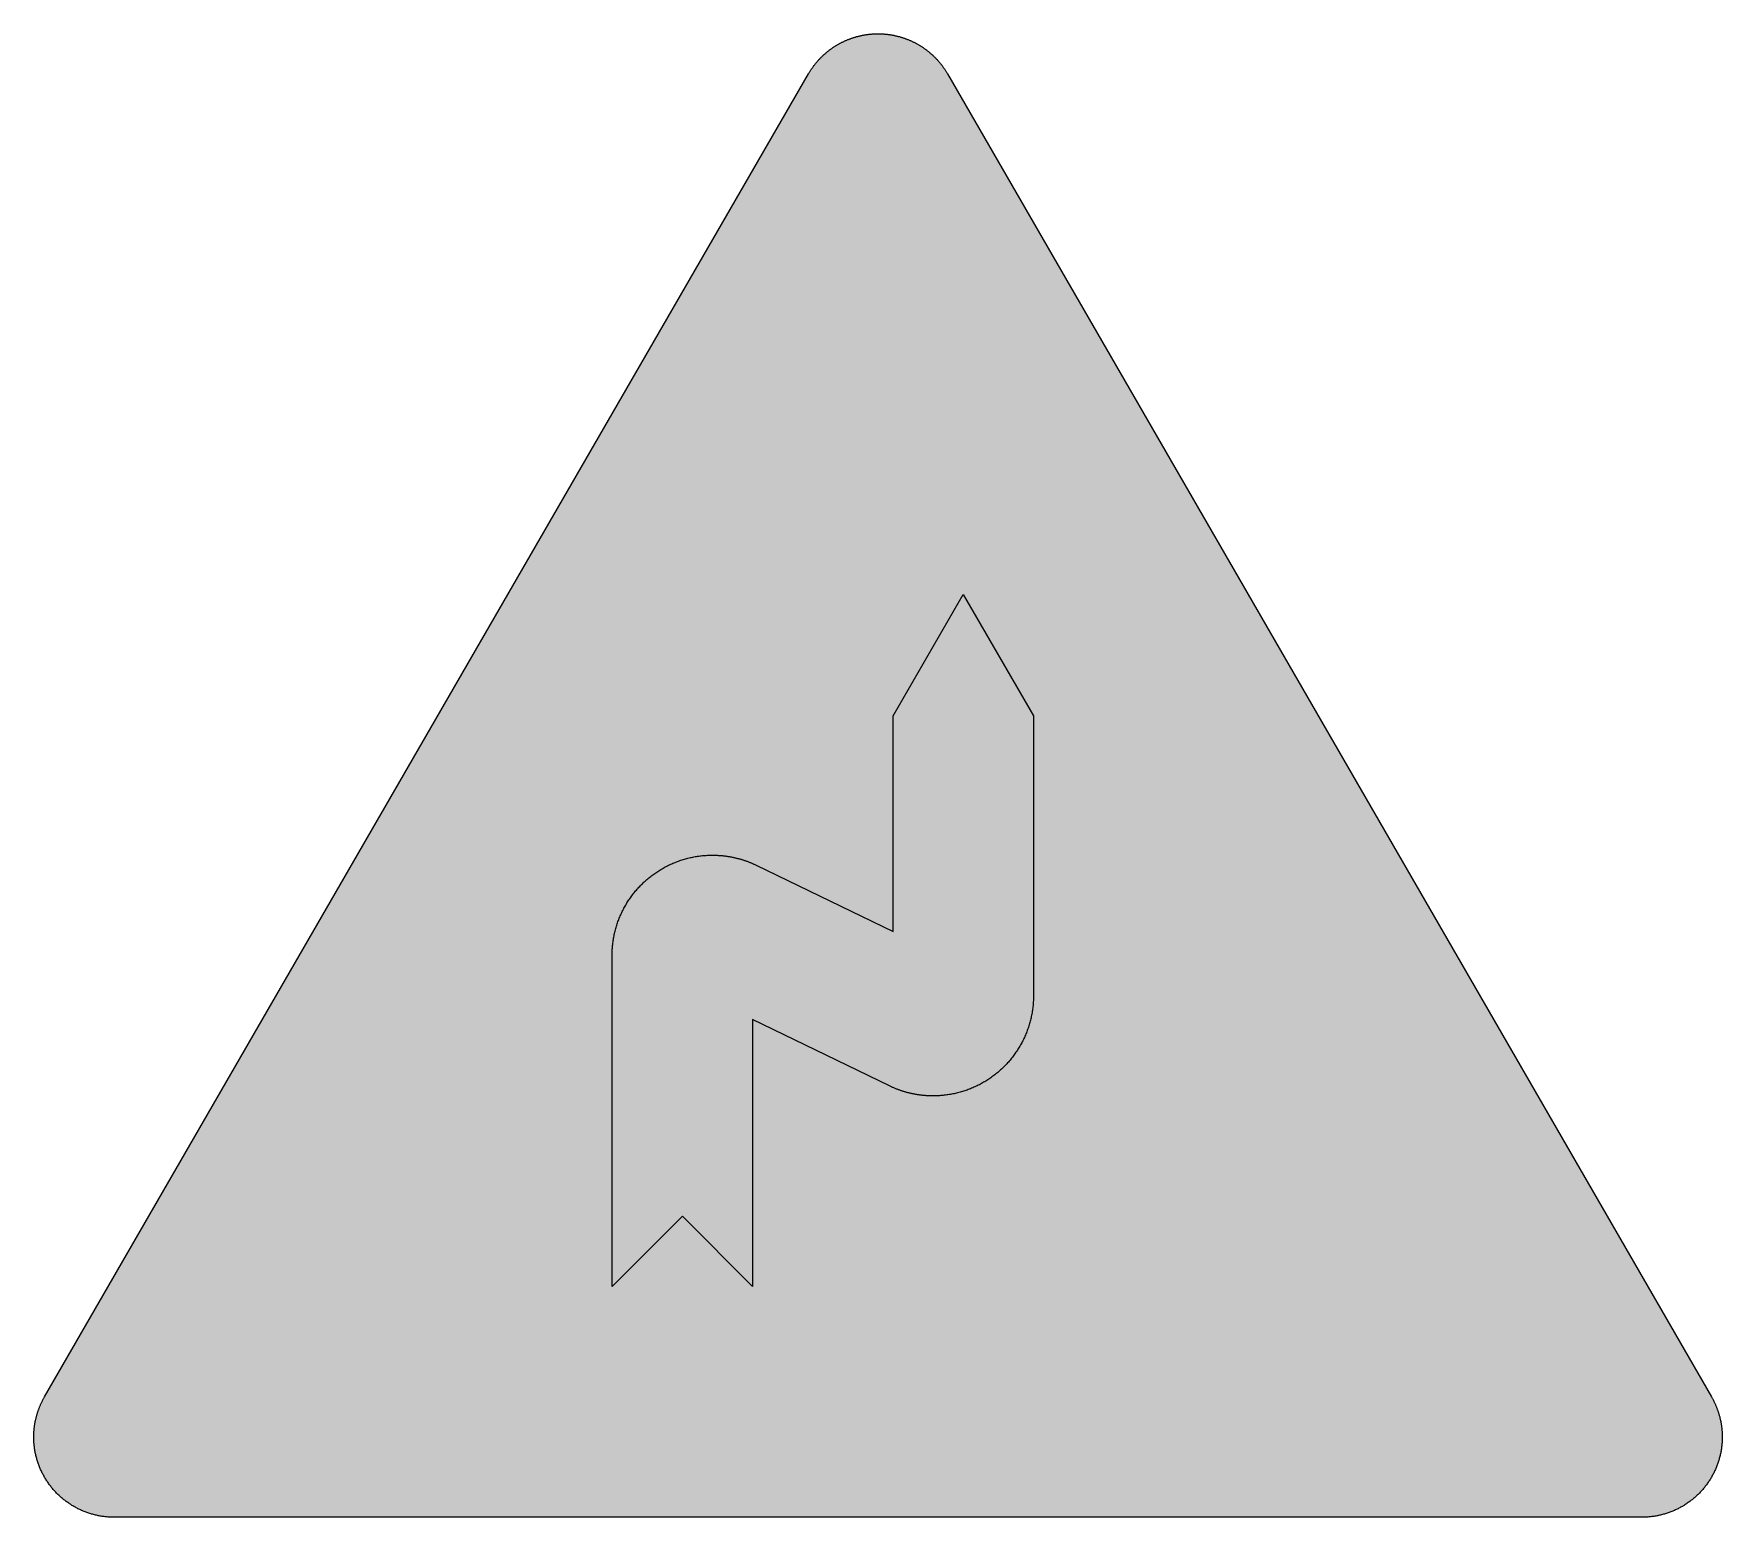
# Model space of a CAD drawing. Header units: millimetres. Extents: x 0 to 297, y 0 to 261.
import ezdxf

# ---------------------------------------------------------------- set-up
doc = ezdxf.new("R2010")
doc.units = ezdxf.units.MM

msp = doc.modelspace()

# ---------------------------------------------------------------- hatches: boundary and pattern name
for color, points in [(254, [(14.1633, 0.0526), (13.9878, 0.0533), (13.8125, 0.0559), (13.6373, 0.061), (13.462, 0.0686), (13.2893, 0.0787), (13.114, 0.0914), (12.9413, 0.1041), (12.7686, 0.1194), (12.5959, 0.1397), (12.4231, 0.16), (12.2504, 0.1803), (12.0777, 0.2057), (11.9075, 0.2337), (11.7373, 0.2616), (11.5672, 0.2921), (11.397, 0.3251), (11.2268, 0.3607), (11.0592, 0.3962), (10.8915, 0.4369), (10.7239, 0.4775), (10.5562, 0.5207), (10.3886, 0.5664), (10.2235, 0.6121), (10.0584, 0.6604), (9.8933, 0.7137), (9.7307, 0.7645), (9.5682, 0.8204), (9.4056, 0.8788), (9.2431, 0.9373), (9.083, 0.9982), (8.923, 1.0617), (8.763, 1.1252), (8.6055, 1.1938), (8.4455, 1.2624), (8.2906, 1.331), (8.1331, 1.4046), (7.9781, 1.4783), (7.8232, 1.5545), (7.6708, 1.6332), (7.5184, 1.7145), (7.366, 1.7958), (7.2161, 1.8796), (7.0663, 1.966), (6.919, 2.0549), (6.7716, 2.1438), (6.6243, 2.2352), (6.4795, 2.3266), (6.3348, 2.4232), (6.19, 2.5197), (6.0477, 2.6187), (5.908, 2.7178), (5.7683, 2.8219), (5.6286, 2.9261), (5.4915, 3.0302), (5.3543, 3.1394), (5.2197, 3.2487), (5.0851, 3.3579), (4.953, 3.4722), (4.8209, 3.5865), (4.6914, 3.7033), (4.5644, 3.8202), (4.4348, 3.9395), (4.3104, 4.0615), (4.1859, 4.1859), (4.0615, 4.3104), (3.9395, 4.4374), (3.8202, 4.5644), (3.7033, 4.6914), (3.5865, 4.8235), (3.4722, 4.953), (3.3579, 5.0876), (3.2487, 5.2197), (3.1369, 5.3543), (3.0302, 5.4915), (2.9235, 5.6286), (2.8194, 5.7683), (2.7178, 5.908), (2.6187, 6.0503), (2.5197, 6.19), (2.4232, 6.3348), (2.3266, 6.4795), (2.2352, 6.6243), (2.1438, 6.7716), (2.0523, 6.919), (1.966, 7.0663), (1.8796, 7.2161), (1.7958, 7.366), (1.7145, 7.5184), (1.6332, 7.6708), (1.5545, 7.8232), (1.4783, 7.9781), (1.4046, 8.1331), (1.331, 8.2906), (1.2598, 8.4455), (1.1913, 8.6055), (1.1252, 8.763), (1.0592, 8.923), (0.9982, 9.083), (0.9373, 9.2431), (0.8763, 9.4056), (0.8204, 9.5682), (0.7645, 9.7307), (0.7112, 9.8933), (0.6604, 10.0584), (0.6121, 10.2235), (0.5639, 10.3911), (0.5207, 10.5562), (0.4775, 10.7239), (0.4343, 10.8915), (0.3962, 11.0592), (0.3607, 11.2268), (0.3251, 11.397), (0.2921, 11.5672), (0.2616, 11.7373), (0.2311, 11.9075), (0.2057, 12.0802), (0.1803, 12.2504), (0.1575, 12.4231), (0.1372, 12.5959), (0.1194, 12.7686), (0.1041, 12.9413), (0.0889, 13.114), (0.0787, 13.2893), (0.0686, 13.462), (0.061, 13.6373), (0.0559, 13.8125), (0.0508, 13.9878), (0.0508, 14.163), (0.0508, 14.2773), (0.0533, 14.3942), (0.0559, 14.511), (0.0584, 14.6253), (0.0635, 14.7422), (0.0686, 14.859), (0.0737, 14.9733), (0.0813, 15.0901), (0.0889, 15.2044), (0.0991, 15.3187), (0.1092, 15.4356), (0.1194, 15.5499), (0.1321, 15.6642), (0.1448, 15.7785), (0.1575, 15.8953), (0.1727, 16.0096), (0.188, 16.1239), (0.2032, 16.2382), (0.221, 16.35), (0.2413, 16.4643), (0.2591, 16.5786), (0.2794, 16.6929), (0.2997, 16.8046), (0.3226, 16.9189), (0.3454, 17.0307), (0.3708, 17.145), (0.3937, 17.2568), (0.4191, 17.3685), (0.447, 17.4803), (0.475, 17.592), (0.5029, 17.7038), (0.5334, 17.8156), (0.5613, 17.9273), (0.5944, 18.0365), (0.6248, 18.1483), (0.6579, 18.2575), (0.6934, 18.3693), (0.7264, 18.4785), (0.762, 18.5877), (0.8001, 18.6969), (0.8382, 18.8062), (0.8763, 18.9128), (0.9144, 19.0221), (0.955, 19.1313), (0.9957, 19.238), (1.0389, 19.3446), (1.0795, 19.4539), (1.1252, 19.5605), (1.1684, 19.6647), (1.2141, 19.7714), (1.2598, 19.878), (1.3081, 19.9822), (1.3564, 20.0889), (1.4046, 20.193), (1.4554, 20.2971), (1.5062, 20.4013), (1.557, 20.5054), (1.6104, 20.607), (1.6637, 20.7112), (1.717, 20.8128), (1.7729, 20.9144), (1.8263, 21.016), (1.8847, 21.1176), (1.9406, 21.2192), (136.2523, 253.8501), (136.3091, 253.9492), (136.3675, 254.0483), (136.4285, 254.1473), (136.4894, 254.2464), (136.5504, 254.3454), (136.6139, 254.442), (136.6774, 254.5385), (136.7409, 254.635), (136.8044, 254.7315), (136.8704, 254.8255), (136.9365, 254.922), (137.0025, 255.016), (137.0711, 255.11), (137.1397, 255.2014), (137.2083, 255.2954), (137.2794, 255.3868), (137.3505, 255.4783), (137.4216, 255.5672), (137.4927, 255.6586), (137.5664, 255.7475), (137.6401, 255.8364), (137.7137, 255.9253), (137.7874, 256.0117), (137.8636, 256.098), (137.9398, 256.1844), (138.016, 256.2708), (138.0947, 256.3546), (138.1735, 256.4409), (138.2522, 256.5222), (138.3309, 256.606), (138.4122, 256.6899), (138.4935, 256.7711), (138.5748, 256.8524), (138.6586, 256.9312), (138.7399, 257.0124), (138.8237, 257.0912), (138.9075, 257.1699), (138.9939, 257.2461), (139.0802, 257.3249), (139.1641, 257.4011), (139.253, 257.4747), (139.3393, 257.5509), (139.4282, 257.6246), (139.5171, 257.6982), (139.606, 257.7719), (139.6949, 257.843), (139.7864, 257.9141), (139.8778, 257.9853), (139.9692, 258.0564), (140.0607, 258.125), (140.1547, 258.1935), (140.2486, 258.2596), (140.3426, 258.3282), (140.4366, 258.3942), (140.5331, 258.4602), (140.6296, 258.5237), (140.7262, 258.5872), (140.8227, 258.6507), (140.9192, 258.7142), (141.0183, 258.7752), (141.1173, 258.8362), (141.2164, 258.8946), (141.3154, 258.9555), (141.4145, 259.014), (141.5161, 259.0698), (141.6177, 259.1283), (141.7193, 259.1841), (141.8209, 259.2375), (141.9225, 259.2934), (142.0266, 259.3467), (142.1308, 259.3975), (142.2324, 259.4508), (142.3365, 259.5016), (142.4407, 259.5499), (142.5473, 259.6007), (142.6515, 259.6464), (142.7556, 259.6947), (142.8623, 259.7404), (142.969, 259.7861), (143.0757, 259.8318), (143.1823, 259.875), (143.289, 259.9182), (143.3957, 259.9588), (143.5049, 259.9995), (143.6116, 260.0401), (143.7208, 260.0808), (143.83, 260.1189), (143.9393, 260.1544), (144.0485, 260.1925), (144.1577, 260.2281), (144.2669, 260.2636), (144.3761, 260.2967), (144.4879, 260.3297), (144.5971, 260.3627), (144.7089, 260.3932), (144.8206, 260.4237), (144.9299, 260.4516), (145.0416, 260.4821), (145.1534, 260.5075), (145.2651, 260.5354), (145.3794, 260.5608), (145.4912, 260.5862), (145.603, 260.6091), (145.7173, 260.6319), (145.829, 260.6548), (145.9433, 260.6751), (146.0551, 260.6954), (146.1694, 260.7158), (146.2837, 260.7335), (146.398, 260.7513), (146.5123, 260.7666), (146.6266, 260.7818), (146.7409, 260.797), (146.8552, 260.8123), (146.9695, 260.825), (147.0838, 260.8351), (147.2006, 260.8478), (147.3149, 260.858), (147.4292, 260.8656), (147.5461, 260.8732), (147.6604, 260.8809), (147.7772, 260.8859), (147.8915, 260.8936), (148.0083, 260.8961), (148.1226, 260.9012), (148.2395, 260.9037), (148.3563, 260.9037), (148.4706, 260.9037), (148.5875, 260.9037), (148.7043, 260.9037), (148.8186, 260.9012), (148.9354, 260.8961), (149.0523, 260.8936), (149.1666, 260.8859), (149.2834, 260.8809), (149.3977, 260.8732), (149.512, 260.8656), (149.6289, 260.858), (149.7432, 260.8478), (149.8575, 260.8351), (149.9743, 260.825), (150.0886, 260.8123), (150.2029, 260.797), (150.3172, 260.7818), (150.4315, 260.7666), (150.5458, 260.7513), (150.6601, 260.7335), (150.7744, 260.7158), (150.8862, 260.6954), (151.0005, 260.6751), (151.1148, 260.6548), (151.2265, 260.6319), (151.3408, 260.6091), (151.4526, 260.5862), (151.5643, 260.5608), (151.6761, 260.5354), (151.7879, 260.5075), (151.8996, 260.4821), (152.0114, 260.4516), (152.1231, 260.4237), (152.2349, 260.3932), (152.3467, 260.3627), (152.4559, 260.3297), (152.5676, 260.2967), (152.6769, 260.2636), (152.7861, 260.2281), (152.8953, 260.1925), (153.0045, 260.1544), (153.1137, 260.1189), (153.223, 260.0808), (153.3296, 260.0401), (153.4389, 259.9995), (153.5455, 259.9588), (153.6548, 259.9182), (153.7614, 259.875), (153.8681, 259.8318), (153.9748, 259.7861), (154.0789, 259.7404), (154.1856, 259.6947), (154.2923, 259.6464), (154.3964, 259.6007), (154.5006, 259.5499), (154.6047, 259.5016), (154.7089, 259.4508), (154.813, 259.3975), (154.9171, 259.3467), (155.0187, 259.2934), (155.1203, 259.2375), (155.2245, 259.1841), (155.3261, 259.1283), (155.4251, 259.0698), (155.5267, 259.014), (155.6283, 258.9555), (155.7274, 258.8946), (155.8265, 258.8362), (155.9255, 258.7752), (156.022, 258.7142), (156.1211, 258.6507), (156.2176, 258.5872), (156.3141, 258.5237), (156.4107, 258.4602), (156.5046, 258.3942), (156.6012, 258.3282), (156.6951, 258.2596), (156.7866, 258.1935), (156.8806, 258.125), (156.972, 258.0564), (157.066, 257.9853), (157.1574, 257.9141), (157.2463, 257.843), (157.3378, 257.7719), (157.4267, 257.6982), (157.5156, 257.6246), (157.6019, 257.5509), (157.6908, 257.4747), (157.7772, 257.4011), (157.8635, 257.3249), (157.9499, 257.2461), (158.0337, 257.1699), (158.1201, 257.0912), (158.2039, 257.0124), (158.2852, 256.9312), (158.369, 256.8524), (158.4503, 256.7711), (158.5316, 256.6899), (158.6103, 256.606), (158.6916, 256.5222), (158.7703, 256.4409), (158.8491, 256.3546), (158.9253, 256.2708), (159.004, 256.1844), (159.0802, 256.098), (159.1539, 256.0117), (159.2301, 255.9253), (159.3037, 255.8364), (159.3774, 255.7475), (159.451, 255.6586), (159.5222, 255.5672), (159.5933, 255.4783), (159.6644, 255.3868), (159.7355, 255.2954), (159.8041, 255.2014), (159.8727, 255.11), (159.9387, 255.016), (160.0073, 254.922), (160.0733, 254.8255), (160.1368, 254.7315), (160.2029, 254.635), (160.2664, 254.5385), (160.3299, 254.442), (160.3908, 254.3454), (160.4543, 254.2464), (160.5153, 254.1473), (160.5737, 254.0483), (160.6347, 253.9492), (160.6906, 253.8476), (295.0023, 21.2192), (295.0591, 21.1176), (295.115, 21.016), (295.1709, 20.9144), (295.2267, 20.8128), (295.2801, 20.7112), (295.3334, 20.607), (295.3868, 20.5054), (295.4376, 20.4013), (295.4884, 20.2971), (295.5392, 20.193), (295.5874, 20.0889), (295.6357, 19.9822), (295.6814, 19.878), (295.7297, 19.7714), (295.7754, 19.6647), (295.8186, 19.5605), (295.8617, 19.4539), (295.9049, 19.3446), (295.9481, 19.238), (295.9887, 19.1313), (296.0294, 19.0221), (296.0675, 18.9128), (296.1056, 18.8062), (296.1437, 18.6969), (296.1792, 18.5877), (296.2148, 18.4785), (296.2504, 18.3693), (296.2834, 18.2575), (296.3164, 18.1483), (296.3494, 18.0365), (296.3799, 17.9273), (296.4104, 17.8156), (296.4409, 17.7038), (296.4688, 17.592), (296.4967, 17.4803), (296.5221, 17.3685), (296.5475, 17.2568), (296.5729, 17.145), (296.5958, 17.0307), (296.6212, 16.9189), (296.6415, 16.8046), (296.6644, 16.6929), (296.6822, 16.5786), (296.7025, 16.4643), (296.7203, 16.35), (296.738, 16.2382), (296.7558, 16.1239), (296.7711, 16.0096), (296.7838, 15.8953), (296.799, 15.7785), (296.8117, 15.6642), (296.8244, 15.5499), (296.8346, 15.4356), (296.8447, 15.3187), (296.8523, 15.2044), (296.86, 15.0901), (296.8676, 14.9733), (296.8752, 14.859), (296.8803, 14.7422), (296.8828, 14.6253), (296.8879, 14.511), (296.8904, 14.3942), (296.8904, 14.2773), (296.8904, 14.163), (296.8904, 13.9878), (296.8879, 13.8125), (296.8828, 13.6373), (296.8752, 13.462), (296.865, 13.2893), (296.8523, 13.114), (296.8396, 12.9413), (296.8219, 12.7686), (296.8041, 12.5959), (296.7838, 12.4231), (296.7609, 12.2504), (296.738, 12.0802), (296.7101, 11.9075), (296.6822, 11.7373), (296.6517, 11.5672), (296.6187, 11.397), (296.5831, 11.2268), (296.545, 11.0592), (296.5069, 10.8915), (296.4663, 10.7239), (296.4231, 10.5562), (296.3774, 10.3911), (296.3316, 10.2235), (296.2808, 10.0584), (296.23, 9.8933), (296.1767, 9.7307), (296.1234, 9.5682), (296.0649, 9.4056), (296.0065, 9.2431), (295.9456, 9.083), (295.8821, 8.923), (295.8186, 8.763), (295.75, 8.6055), (295.6814, 8.4455), (295.6103, 8.2906), (295.5392, 8.1331), (295.463, 7.9781), (295.3868, 7.8232), (295.3106, 7.6708), (295.2293, 7.5184), (295.148, 7.366), (295.0642, 7.2161), (294.9778, 7.0663), (294.8889, 6.919), (294.8, 6.7716), (294.7086, 6.6243), (294.6146, 6.4795), (294.5206, 6.3348), (294.4241, 6.19), (294.325, 6.0503), (294.226, 5.908), (294.1218, 5.7683), (294.0177, 5.6286), (293.9136, 5.4915), (293.8043, 5.3543), (293.6951, 5.2197), (293.5859, 5.0876), (293.4716, 4.953), (293.3573, 4.8235), (293.2405, 4.6914), (293.1236, 4.5644), (293.0042, 4.4374), (292.8823, 4.3104), (292.7579, 4.1859), (292.6334, 4.0615), (292.5089, 3.9395), (292.3794, 3.8202), (292.2524, 3.7033), (292.1203, 3.5865), (291.9908, 3.4722), (291.8562, 3.3579), (291.7241, 3.2487), (291.5895, 3.1394), (291.4523, 3.0302), (291.3151, 2.9261), (291.1754, 2.8219), (291.0357, 2.7178), (290.8935, 2.6187), (290.7513, 2.5197), (290.609, 2.4232), (290.4642, 2.3266), (290.3195, 2.2352), (290.1721, 2.1438), (290.0248, 2.0549), (289.8775, 1.966), (289.7276, 1.8796), (289.5778, 1.7958), (289.4254, 1.7145), (289.273, 1.6332), (289.118, 1.5545), (288.9656, 1.4783), (288.8107, 1.4046), (288.6532, 1.331), (288.4957, 1.2624), (288.3383, 1.1938), (288.1808, 1.1252), (288.0208, 1.0617), (287.8607, 0.9982), (287.7007, 0.9373), (287.5382, 0.8788), (287.3756, 0.8204), (287.213, 0.7645), (287.0479, 0.7137), (286.8854, 0.6604), (286.7203, 0.6121), (286.5526, 0.5664), (286.3875, 0.5207), (286.2199, 0.4775), (286.0523, 0.4369), (285.8846, 0.3962), (285.7144, 0.3607), (285.5468, 0.3251), (285.3766, 0.2921), (285.2064, 0.2616), (285.0363, 0.2337), (284.8635, 0.2057), (284.6934, 0.1803), (284.5206, 0.16), (284.3479, 0.1397), (284.1752, 0.1194), (284.0025, 0.1041), (283.8272, 0.0914), (283.6545, 0.0787), (283.4792, 0.0686), (283.3065, 0.061), (283.1313, 0.0559), (282.956, 0.0533), (282.7807, 0.0508)]), (59, [(101.7295, 40.622), (101.7295, 98.8303), (101.7295, 99.0473), (101.7346, 99.2683), (101.7397, 99.4867), (101.7499, 99.7026), (101.7626, 99.9211), (101.7778, 100.1395), (101.7956, 100.3554), (101.8134, 100.5713), (101.8362, 100.7897), (101.8616, 101.0031), (101.8921, 101.219), (101.9226, 101.4349), (101.9556, 101.6483), (101.9912, 101.8616), (102.0293, 102.075), (102.0699, 102.2858), (102.1131, 102.4992), (102.1613, 102.71), (102.2096, 102.9183), (102.2604, 103.1291), (102.3137, 103.3374), (102.3696, 103.5456), (102.4306, 103.7539), (102.4915, 103.9597), (102.555, 104.1654), (102.6211, 104.3686), (102.6897, 104.5743), (102.7608, 104.7775), (102.8344, 104.9782), (102.9106, 105.1789), (102.9894, 105.3795), (103.0707, 105.5802), (103.1545, 105.7783), (103.2408, 105.9739), (103.3297, 106.172), (103.4186, 106.365), (103.5126, 106.5606), (103.6091, 106.7537), (103.7057, 106.9442), (103.8073, 107.1347), (103.9089, 107.3252), (104.013, 107.5131), (104.1222, 107.6985), (104.2314, 107.8865), (104.3432, 108.0694), (104.4575, 108.2523), (104.5743, 108.4351), (104.6912, 108.6155), (104.8131, 108.7933), (104.9376, 108.9711), (105.062, 109.1489), (105.189, 109.3241), (105.3186, 109.4969), (105.4532, 109.6696), (105.5853, 109.8398), (105.7224, 110.0074), (105.8621, 110.175), (106.0018, 110.3401), (106.1466, 110.5052), (106.2914, 110.6678), (106.4387, 110.8278), (106.5886, 110.9878), (106.741, 111.1453), (106.8934, 111.3028), (107.0508, 111.4552), (107.2083, 111.6076), (107.3683, 111.7575), (107.5284, 111.9048), (107.6909, 112.0496), (107.856, 112.1943), (108.0211, 112.334), (108.1888, 112.4737), (108.3564, 112.6109), (108.5291, 112.7455), (108.6993, 112.8776), (108.8746, 113.0071), (109.0473, 113.1341), (109.2251, 113.2611), (109.4029, 113.3831), (109.5807, 113.505), (109.761, 113.6244), (109.9439, 113.7387), (110.1268, 113.853), (110.3122, 113.9647), (110.4976, 114.0765), (110.683, 114.1832), (110.871, 114.2873), (111.0615, 114.3914), (111.252, 114.4905), (111.4425, 114.5896), (111.6355, 114.6835), (111.8311, 114.7775), (112.0267, 114.869), (112.2223, 114.9553), (112.4179, 115.0417), (112.616, 115.1255), (112.8166, 115.2068), (113.0173, 115.2855), (113.218, 115.3617), (113.4186, 115.4354), (113.6218, 115.5065), (113.8276, 115.5751), (114.0308, 115.6411), (114.2365, 115.7046), (114.4448, 115.7681), (114.6505, 115.8265), (114.8588, 115.8824), (115.0671, 115.9358), (115.2779, 115.9866), (115.4862, 116.0374), (115.697, 116.0831), (115.9104, 116.1263), (116.1212, 116.1669), (116.3345, 116.205), (116.5479, 116.2406), (116.7613, 116.2736), (116.9772, 116.3066), (117.1931, 116.3345), (117.4064, 116.3599), (117.6249, 116.3828), (117.8408, 116.4006), (118.0567, 116.4184), (118.2751, 116.4336), (118.4935, 116.4463), (118.7094, 116.4565), (118.9279, 116.4615), (119.1489, 116.4666), (119.3673, 116.4692), (119.4918, 116.4666), (119.6162, 116.4666), (119.7407, 116.4641), (119.8677, 116.4615), (119.9921, 116.4565), (120.1166, 116.4514), (120.2411, 116.4463), (120.3655, 116.4387), (120.49, 116.4311), (120.6144, 116.4234), (120.7389, 116.4158), (120.8608, 116.4057), (120.9853, 116.393), (121.1097, 116.3828), (121.2342, 116.3701), (121.3561, 116.3549), (121.4806, 116.3422), (121.605, 116.3269), (121.727, 116.3091), (121.8514, 116.2914), (121.9733, 116.2736), (122.0953, 116.2558), (122.2197, 116.2355), (122.3416, 116.2152), (122.4636, 116.1948), (122.5855, 116.172), (122.7074, 116.1491), (122.8293, 116.1263), (122.9512, 116.1009), (123.0732, 116.0755), (123.1951, 116.0475), (123.3145, 116.0196), (123.4364, 115.9916), (123.5583, 115.9637), (123.6777, 115.9332), (123.7971, 115.9027), (123.919, 115.8723), (124.0384, 115.8392), (124.1577, 115.8062), (124.2771, 115.7707), (124.3965, 115.7376), (124.5159, 115.6995), (124.6353, 115.664), (124.7521, 115.6259), (124.8715, 115.5878), (124.9883, 115.5497), (125.1052, 115.509), (125.2245, 115.4684), (125.3414, 115.4252), (125.4582, 115.3846), (125.5751, 115.3414), (125.6919, 115.2957), (125.8062, 115.25), (125.923, 115.2042), (126.0373, 115.1585), (126.1542, 115.1103), (126.2685, 115.062), (126.3828, 115.0137), (126.4971, 114.9629), (126.6114, 114.9121), (126.7257, 114.8613), (126.8374, 114.808), (126.9517, 114.7547), (127.0635, 114.7013), (151.1184, 103.0376), (151.1184, 140.9446), (163.4656, 162.3303), (175.8128, 140.9446), (175.8128, 91.7748), (175.8112, 91.5543), (175.8061, 91.3359), (175.7985, 91.1174), (175.7909, 90.899), (175.7782, 90.6805), (175.7629, 90.4646), (175.7451, 90.2462), (175.7248, 90.0303), (175.702, 89.8144), (175.6766, 89.5985), (175.6486, 89.3826), (175.6181, 89.1692), (175.5851, 88.9559), (175.5496, 88.7425), (175.5115, 88.5292), (175.4708, 88.3158), (175.4251, 88.105), (175.3794, 87.8942), (175.3311, 87.6833), (175.2803, 87.4751), (175.227, 87.2668), (175.1686, 87.0585), (175.1101, 86.8502), (175.0492, 86.6445), (174.9857, 86.4387), (174.9196, 86.233), (174.8511, 86.0298), (174.7799, 85.8266), (174.7063, 85.6234), (174.6301, 85.4227), (174.5513, 85.2221), (174.4701, 85.024), (174.3862, 84.8258), (174.2999, 84.6277), (174.211, 84.4321), (174.1195, 84.2366), (174.0281, 84.0435), (173.9316, 83.8505), (173.8351, 83.6574), (173.7335, 83.4669), (173.6319, 83.279), (173.5277, 83.091), (173.4185, 82.9031), (173.3093, 82.7176), (173.1975, 82.5322), (173.0832, 82.3493), (172.9664, 82.169), (172.8495, 81.9887), (172.7276, 81.8083), (172.6032, 81.6305), (172.4787, 81.4553), (172.3517, 81.28), (172.2196, 81.1073), (172.0875, 80.9346), (171.9529, 80.7644), (171.8183, 80.5942), (171.6786, 80.4266), (171.5364, 80.2615), (171.3941, 80.0964), (171.2493, 79.9338), (171.102, 79.7738), (170.9522, 79.6138), (170.7998, 79.4563), (170.6448, 79.3013), (170.4899, 79.1464), (170.3324, 78.994), (170.1724, 78.8441), (170.0124, 78.6968), (169.8498, 78.552), (169.6847, 78.4098), (169.5196, 78.2676), (169.352, 78.1304), (169.1818, 77.9932), (169.0116, 77.8586), (168.8414, 77.7265), (168.6662, 77.597), (168.4934, 77.4675), (168.3156, 77.343), (168.1378, 77.2185), (167.96, 77.0992), (167.7797, 76.9798), (167.5968, 76.8629), (167.4139, 76.7486), (167.2285, 76.6369), (167.0431, 76.5277), (166.8577, 76.421), (166.6697, 76.3143), (166.4792, 76.2127), (166.2887, 76.1136), (166.0957, 76.0146), (165.9052, 75.9181), (165.7096, 75.8266), (165.514, 75.7352), (165.3184, 75.6463), (165.1203, 75.5599), (164.9222, 75.4786), (164.7241, 75.3974), (164.5234, 75.3186), (164.3228, 75.2424), (164.1196, 75.1688), (163.9164, 75.0951), (163.7132, 75.0265), (163.51, 74.9605), (163.3042, 74.897), (163.0959, 74.836), (162.8902, 74.7776), (162.6819, 74.7217), (162.4736, 74.6658), (162.2628, 74.615), (162.052, 74.5668), (161.8412, 74.5211), (161.6304, 74.4779), (161.417, 74.4347), (161.2062, 74.3966), (160.9928, 74.361), (160.7769, 74.328), (160.5636, 74.2975), (160.3477, 74.2696), (160.1318, 74.2442), (159.9159, 74.2213), (159.7, 74.201), (159.4815, 74.1832), (159.2656, 74.168), (159.0472, 74.1553), (158.8287, 74.1477), (158.6103, 74.1401), (158.3919, 74.135), (158.1734, 74.135), (158.0464, 74.135), (157.922, 74.1375), (157.7975, 74.1375), (157.673, 74.1426), (157.5486, 74.1451), (157.4241, 74.1502), (157.2997, 74.1553), (157.1752, 74.1629), (157.0507, 74.1705), (156.9263, 74.1782), (156.8018, 74.1883), (156.6774, 74.1985), (156.5529, 74.2086), (156.431, 74.2213), (156.3065, 74.234), (156.1821, 74.2467), (156.0601, 74.262), (155.9357, 74.2772), (155.8138, 74.2925), (155.6893, 74.3102), (155.5674, 74.328), (155.4429, 74.3483), (155.321, 74.3661), (155.1991, 74.3864), (155.0772, 74.4093), (154.9527, 74.4322), (154.8308, 74.455), (154.7089, 74.4779), (154.5895, 74.5033), (154.4676, 74.5287), (154.3456, 74.5541), (154.2237, 74.582), (154.1043, 74.61), (153.9824, 74.6404), (153.863, 74.6709), (153.7411, 74.7014), (153.6217, 74.7319), (153.5024, 74.7649), (153.383, 74.7979), (153.2636, 74.8309), (153.1442, 74.8665), (153.0248, 74.9021), (152.9055, 74.9402), (152.7886, 74.9783), (152.6692, 75.0164), (152.5524, 75.0545), (152.433, 75.0951), (152.3162, 75.1357), (152.1993, 75.1764), (152.0825, 75.2196), (151.9657, 75.2627), (151.8488, 75.3085), (151.732, 75.3516), (151.6177, 75.3974), (151.5008, 75.4456), (151.3865, 75.4913), (151.2722, 75.5421), (151.1579, 75.5904), (151.0436, 75.6412), (150.9293, 75.692), (150.815, 75.7428), (150.7033, 75.7961), (150.589, 75.8495), (150.4772, 75.9028), (126.4239, 87.5676), (126.4239, 40.622), (114.0767, 52.9692)])]:
    msp.add_hatch(color=color).paths.add_polyline_path(points)
h = msp.add_hatch(color=22)
h.paths.add_polyline_path([(14.1633, 5.3442), (13.9344, 5.3467), (13.7084, 5.3543), (13.4849, 5.3696), (13.2613, 5.3873), (13.0378, 5.4127), (12.8194, 5.4458), (12.6009, 5.4813), (12.385, 5.522), (12.1717, 5.5677), (11.9583, 5.621), (11.7475, 5.6769), (11.5392, 5.7404), (11.3335, 5.8064), (11.1303, 5.8776), (10.9296, 5.9538), (10.729, 6.035), (10.5334, 6.1214), (10.3378, 6.2128), (10.1473, 6.3068), (9.9593, 6.4084), (9.7714, 6.5126), (9.5885, 6.6192), (9.4082, 6.7335), (9.2304, 6.8504), (9.0576, 6.9698), (8.8849, 7.0942), (8.7173, 7.2238), (8.5522, 7.3584), (8.3896, 7.493), (8.2321, 7.6352), (8.0772, 7.7775), (7.9273, 7.9273), (7.7775, 8.0772), (7.6352, 8.2321), (7.493, 8.3922), (7.3558, 8.5522), (7.2238, 8.7173), (7.0942, 8.8849), (6.9698, 9.0576), (6.8504, 9.2329), (6.7335, 9.4082), (6.6192, 9.5885), (6.5126, 9.7739), (6.4084, 9.9593), (6.3068, 10.1473), (6.2128, 10.3403), (6.1214, 10.5334), (6.035, 10.729), (5.9538, 10.9296), (5.8776, 11.1303), (5.8064, 11.3335), (5.7404, 11.5392), (5.6769, 11.7475), (5.621, 11.9583), (5.5677, 12.1717), (5.522, 12.385), (5.4813, 12.6009), (5.4432, 12.8194), (5.4127, 13.0404), (5.3873, 13.2613), (5.3696, 13.4849), (5.3543, 13.7084), (5.3467, 13.9344), (5.3416, 14.163), (5.3442, 14.2342), (5.3442, 14.3078), (5.3442, 14.3789), (5.3467, 14.4526), (5.3492, 14.5237), (5.3543, 14.5974), (5.3569, 14.6685), (5.3619, 14.7422), (5.367, 14.8133), (5.3721, 14.8869), (5.3797, 14.9581), (5.3848, 15.0292), (5.3924, 15.1003), (5.4, 15.174), (5.4102, 15.2451), (5.4178, 15.3162), (5.428, 15.3873), (5.4381, 15.4584), (5.4483, 15.5296), (5.461, 15.6007), (5.4737, 15.6718), (5.4864, 15.7429), (5.4991, 15.814), (5.5118, 15.8852), (5.527, 15.9563), (5.5423, 16.0249), (5.5575, 16.096), (5.5728, 16.1671), (5.5905, 16.2357), (5.6083, 16.3068), (5.6261, 16.3754), (5.6439, 16.444), (5.6617, 16.5151), (5.682, 16.5837), (5.7023, 16.6522), (5.7226, 16.7208), (5.7429, 16.7919), (5.7658, 16.8605), (5.7887, 16.9266), (5.8115, 16.9951), (5.8344, 17.0637), (5.8572, 17.1323), (5.8826, 17.2009), (5.908, 17.2669), (5.9334, 17.3355), (5.9588, 17.4015), (5.9868, 17.4676), (6.0147, 17.5362), (6.0427, 17.6022), (6.0706, 17.6682), (6.0985, 17.7343), (6.129, 17.8003), (6.1595, 17.8664), (6.19, 17.9299), (6.2205, 17.9959), (6.2509, 18.0619), (6.284, 18.1254), (6.317, 18.1915), (6.35, 18.255), (6.383, 18.3185), (6.4186, 18.382), (6.4541, 18.4455), (6.4897, 18.509), (6.5253, 18.5725), (140.8356, 251.2042), (140.909, 251.3305), (140.9852, 251.4549), (141.064, 251.5794), (141.1453, 251.7013), (141.2265, 251.8232), (141.3129, 251.9426), (141.3967, 252.0594), (141.4856, 252.1763), (141.5745, 252.2906), (141.666, 252.4023), (141.7599, 252.5141), (141.8539, 252.6233), (141.9504, 252.73), (142.0495, 252.8367), (142.1486, 252.9408), (142.2502, 253.0424), (142.3518, 253.144), (142.4559, 253.2431), (142.5626, 253.3396), (142.6693, 253.4336), (142.7785, 253.5276), (142.8877, 253.619), (142.9995, 253.7104), (143.1112, 253.7968), (143.2255, 253.8832), (143.3424, 253.967), (143.4592, 254.0483), (143.576, 254.1295), (143.6954, 254.2083), (143.8173, 254.2845), (143.9393, 254.3581), (144.0612, 254.4318), (144.1856, 254.5004), (144.3126, 254.569), (144.4371, 254.635), (144.5666, 254.701), (144.6936, 254.762), (144.8232, 254.823), (144.9553, 254.8814), (145.0848, 254.9373), (145.2194, 254.9906), (145.3515, 255.0414), (145.4861, 255.0922), (145.6207, 255.1405), (145.7579, 255.1836), (145.8951, 255.2268), (146.0322, 255.2675), (146.1694, 255.3081), (146.3091, 255.3437), (146.4488, 255.3792), (146.591, 255.4097), (146.7307, 255.4402), (146.873, 255.4681), (147.0152, 255.491), (147.16, 255.5138), (147.3022, 255.5342), (147.447, 255.5519), (147.5918, 255.5697), (147.7391, 255.5824), (147.8839, 255.5926), (148.0312, 255.6027), (148.176, 255.6078), (148.3233, 255.6104), (148.4706, 255.6129), (148.6179, 255.6104), (148.7653, 255.6078), (148.9126, 255.6027), (149.0599, 255.5926), (149.2047, 255.5824), (149.3495, 255.5697), (149.4942, 255.5519), (149.639, 255.5342), (149.7838, 255.5138), (149.926, 255.491), (150.0683, 255.4681), (150.2105, 255.4402), (150.3528, 255.4097), (150.4925, 255.3792), (150.6347, 255.3437), (150.7719, 255.3081), (150.9116, 255.2675), (151.0487, 255.2268), (151.1859, 255.1836), (151.323, 255.1405), (151.4577, 255.0922), (151.5923, 255.0414), (151.7244, 254.9906), (151.8564, 254.9373), (151.9885, 254.8814), (152.1206, 254.823), (152.2501, 254.762), (152.3771, 254.701), (152.5041, 254.635), (152.6311, 254.569), (152.7581, 254.5004), (152.8801, 254.4318), (153.0045, 254.3581), (153.1264, 254.2845), (153.2458, 254.2083), (153.3652, 254.1295), (153.4846, 254.0483), (153.6014, 253.967), (153.7157, 253.8832), (153.83, 253.7968), (153.9443, 253.7104), (154.0561, 253.619), (154.1653, 253.5276), (154.2745, 253.4336), (154.3812, 253.3396), (154.4879, 253.2431), (154.592, 253.144), (154.6936, 253.0424), (154.7952, 252.9408), (154.8943, 252.8367), (154.9933, 252.73), (155.0899, 252.6233), (155.1838, 252.5141), (155.2778, 252.4023), (155.3693, 252.2906), (155.4582, 252.1763), (155.5471, 252.0594), (155.6334, 251.9426), (155.7172, 251.8232), (155.7985, 251.7013), (155.8798, 251.5794), (155.9585, 251.4549), (156.0347, 251.3305), (156.1109, 251.2035), (290.4201, 18.5734), (290.4541, 18.509), (290.4896, 18.4455), (290.5252, 18.382), (290.5608, 18.3185), (290.5938, 18.255), (290.6268, 18.1915), (290.6598, 18.1254), (290.6903, 18.0619), (290.7233, 17.9959), (290.7538, 17.9299), (290.7843, 17.8664), (290.8148, 17.8003), (290.8452, 17.7343), (290.8732, 17.6682), (290.9011, 17.6022), (290.9291, 17.5362), (290.957, 17.4676), (290.9824, 17.4015), (291.0103, 17.3355), (291.0357, 17.2669), (291.0611, 17.2009), (291.084, 17.1323), (291.1094, 17.0637), (291.1323, 16.9951), (291.1551, 16.9266), (291.178, 16.8605), (291.1983, 16.7919), (291.2212, 16.7208), (291.2415, 16.6522), (291.2618, 16.5837), (291.2796, 16.5151), (291.2999, 16.444), (291.3177, 16.3754), (291.3355, 16.3068), (291.3532, 16.2357), (291.3685, 16.1671), (291.3863, 16.096), (291.4015, 16.0249), (291.4167, 15.9563), (291.4294, 15.8852), (291.4447, 15.814), (291.4574, 15.7429), (291.4701, 15.6718), (291.4828, 15.6007), (291.4929, 15.5296), (291.5031, 15.4584), (291.5133, 15.3873), (291.5234, 15.3162), (291.5336, 15.2451), (291.5412, 15.174), (291.5488, 15.1003), (291.5564, 15.0292), (291.5641, 14.9581), (291.5691, 14.8869), (291.5768, 14.8133), (291.5818, 14.7422), (291.5844, 14.6685), (291.5895, 14.5974), (291.592, 14.5237), (291.5945, 14.4526), (291.5971, 14.3789), (291.5996, 14.3078), (291.5996, 14.2342), (291.5996, 14.163), (291.5971, 13.9344), (291.5895, 13.7084), (291.5742, 13.4849), (291.5539, 13.2613), (291.5285, 13.0404), (291.498, 12.8194), (291.4625, 12.6009), (291.4218, 12.385), (291.3736, 12.1717), (291.3228, 11.9583), (291.2643, 11.7475), (291.2034, 11.5392), (291.1373, 11.3335), (291.0637, 11.1303), (290.9875, 10.9296), (290.9062, 10.729), (290.8198, 10.5334), (290.7309, 10.3403), (290.6344, 10.1473), (290.5354, 9.9593), (290.4312, 9.7739), (290.322, 9.5885), (290.2102, 9.4082), (290.0934, 9.2329), (289.974, 9.0576), (289.847, 8.8849), (289.72, 8.7173), (289.5854, 8.5522), (289.4482, 8.3922), (289.3085, 8.2321), (289.1638, 8.0772), (289.0164, 7.9273), (288.8666, 7.7775), (288.7116, 7.6352), (288.5516, 7.493), (288.3916, 7.3584), (288.2265, 7.2238), (288.0563, 7.0942), (287.8861, 6.9698), (287.7109, 6.8504), (287.5331, 6.7335), (287.3527, 6.6192), (287.1699, 6.5126), (286.9844, 6.4084), (286.7965, 6.3068), (286.6034, 6.2128), (286.4104, 6.1214), (286.2148, 6.035), (286.0142, 5.9538), (285.8135, 5.8776), (285.6103, 5.8064), (285.4046, 5.7404), (285.1963, 5.6769), (284.9855, 5.621), (284.7721, 5.5677), (284.5587, 5.522), (284.3428, 5.4813), (284.1244, 5.4458), (283.9034, 5.4127), (283.6824, 5.3873), (283.4589, 5.3696), (283.2354, 5.3543), (283.0093, 5.3467), (282.7807, 5.3442)])
h.paths.add_polyline_path([(44.716, 31.8026), (148.4725, 211.5167), (252.2305, 31.8026)], flags=16)

# ---------------------------------------------------------------- linework, layer by layer
at = {"color": 254}
msp.add_lwpolyline([(14.1633, 0.0526), (13.9878, 0.0533), (13.8125, 0.0559), (13.6373, 0.061), (13.462, 0.0686), (13.2893, 0.0787), (13.114, 0.0914), (12.9413, 0.1041), (12.7686, 0.1194), (12.5959, 0.1397), (12.4231, 0.16), (12.2504, 0.1803), (12.0777, 0.2057), (11.9075, 0.2337), (11.7373, 0.2616), (11.5672, 0.2921), (11.397, 0.3251), (11.2268, 0.3607), (11.0592, 0.3962), (10.8915, 0.4369), (10.7239, 0.4775), (10.5562, 0.5207), (10.3886, 0.5664), (10.2235, 0.6121), (10.0584, 0.6604), (9.8933, 0.7137), (9.7307, 0.7645), (9.5682, 0.8204), (9.4056, 0.8788), (9.2431, 0.9373), (9.083, 0.9982), (8.923, 1.0617), (8.763, 1.1252), (8.6055, 1.1938), (8.4455, 1.2624), (8.2906, 1.331), (8.1331, 1.4046), (7.9781, 1.4783), (7.8232, 1.5545), (7.6708, 1.6332), (7.5184, 1.7145), (7.366, 1.7958), (7.2161, 1.8796), (7.0663, 1.966), (6.919, 2.0549), (6.7716, 2.1438), (6.6243, 2.2352), (6.4795, 2.3266), (6.3348, 2.4232), (6.19, 2.5197), (6.0477, 2.6187), (5.908, 2.7178), (5.7683, 2.8219), (5.6286, 2.9261), (5.4915, 3.0302), (5.3543, 3.1394), (5.2197, 3.2487), (5.0851, 3.3579), (4.953, 3.4722), (4.8209, 3.5865), (4.6914, 3.7033), (4.5644, 3.8202), (4.4348, 3.9395), (4.3104, 4.0615), (4.1859, 4.1859), (4.0615, 4.3104), (3.9395, 4.4374), (3.8202, 4.5644), (3.7033, 4.6914), (3.5865, 4.8235), (3.4722, 4.953), (3.3579, 5.0876), (3.2487, 5.2197), (3.1369, 5.3543), (3.0302, 5.4915), (2.9235, 5.6286), (2.8194, 5.7683), (2.7178, 5.908), (2.6187, 6.0503), (2.5197, 6.19), (2.4232, 6.3348), (2.3266, 6.4795), (2.2352, 6.6243), (2.1438, 6.7716), (2.0523, 6.919), (1.966, 7.0663), (1.8796, 7.2161), (1.7958, 7.366), (1.7145, 7.5184), (1.6332, 7.6708), (1.5545, 7.8232), (1.4783, 7.9781), (1.4046, 8.1331), (1.331, 8.2906), (1.2598, 8.4455), (1.1913, 8.6055), (1.1252, 8.763), (1.0592, 8.923), (0.9982, 9.083), (0.9373, 9.2431), (0.8763, 9.4056), (0.8204, 9.5682), (0.7645, 9.7307), (0.7112, 9.8933), (0.6604, 10.0584), (0.6121, 10.2235), (0.5639, 10.3911), (0.5207, 10.5562), (0.4775, 10.7239), (0.4343, 10.8915), (0.3962, 11.0592), (0.3607, 11.2268), (0.3251, 11.397), (0.2921, 11.5672), (0.2616, 11.7373), (0.2311, 11.9075), (0.2057, 12.0802), (0.1803, 12.2504), (0.1575, 12.4231), (0.1372, 12.5959), (0.1194, 12.7686), (0.1041, 12.9413), (0.0889, 13.114), (0.0787, 13.2893), (0.0686, 13.462), (0.061, 13.6373), (0.0559, 13.8125), (0.0508, 13.9878), (0.0508, 14.163), (0.0508, 14.2773), (0.0533, 14.3942), (0.0559, 14.511), (0.0584, 14.6253), (0.0635, 14.7422), (0.0686, 14.859), (0.0737, 14.9733), (0.0813, 15.0901), (0.0889, 15.2044), (0.0991, 15.3187), (0.1092, 15.4356), (0.1194, 15.5499), (0.1321, 15.6642), (0.1448, 15.7785), (0.1575, 15.8953), (0.1727, 16.0096), (0.188, 16.1239), (0.2032, 16.2382), (0.221, 16.35), (0.2413, 16.4643), (0.2591, 16.5786), (0.2794, 16.6929), (0.2997, 16.8046), (0.3226, 16.9189), (0.3454, 17.0307), (0.3708, 17.145), (0.3937, 17.2568), (0.4191, 17.3685), (0.447, 17.4803), (0.475, 17.592), (0.5029, 17.7038), (0.5334, 17.8156), (0.5613, 17.9273), (0.5944, 18.0365), (0.6248, 18.1483), (0.6579, 18.2575), (0.6934, 18.3693), (0.7264, 18.4785), (0.762, 18.5877), (0.8001, 18.6969), (0.8382, 18.8062), (0.8763, 18.9128), (0.9144, 19.0221), (0.955, 19.1313), (0.9957, 19.238), (1.0389, 19.3446), (1.0795, 19.4539), (1.1252, 19.5605), (1.1684, 19.6647), (1.2141, 19.7714), (1.2598, 19.878), (1.3081, 19.9822), (1.3564, 20.0889), (1.4046, 20.193), (1.4554, 20.2971), (1.5062, 20.4013), (1.557, 20.5054), (1.6104, 20.607), (1.6637, 20.7112), (1.717, 20.8128), (1.7729, 20.9144), (1.8263, 21.016), (1.8847, 21.1176), (1.9406, 21.2192), (136.2523, 253.8501), (136.3091, 253.9492), (136.3675, 254.0483), (136.4285, 254.1473), (136.4894, 254.2464), (136.5504, 254.3454), (136.6139, 254.442), (136.6774, 254.5385), (136.7409, 254.635), (136.8044, 254.7315), (136.8704, 254.8255), (136.9365, 254.922), (137.0025, 255.016), (137.0711, 255.11), (137.1397, 255.2014), (137.2083, 255.2954), (137.2794, 255.3868), (137.3505, 255.4783), (137.4216, 255.5672), (137.4927, 255.6586), (137.5664, 255.7475), (137.6401, 255.8364), (137.7137, 255.9253), (137.7874, 256.0117), (137.8636, 256.098), (137.9398, 256.1844), (138.016, 256.2708), (138.0947, 256.3546), (138.1735, 256.4409), (138.2522, 256.5222), (138.3309, 256.606), (138.4122, 256.6899), (138.4935, 256.7711), (138.5748, 256.8524), (138.6586, 256.9312), (138.7399, 257.0124), (138.8237, 257.0912), (138.9075, 257.1699), (138.9939, 257.2461), (139.0802, 257.3249), (139.1641, 257.4011), (139.253, 257.4747), (139.3393, 257.5509), (139.4282, 257.6246), (139.5171, 257.6982), (139.606, 257.7719), (139.6949, 257.843), (139.7864, 257.9141), (139.8778, 257.9853), (139.9692, 258.0564), (140.0607, 258.125), (140.1547, 258.1935), (140.2486, 258.2596), (140.3426, 258.3282), (140.4366, 258.3942), (140.5331, 258.4602), (140.6296, 258.5237), (140.7262, 258.5872), (140.8227, 258.6507), (140.9192, 258.7142), (141.0183, 258.7752), (141.1173, 258.8362), (141.2164, 258.8946), (141.3154, 258.9555), (141.4145, 259.014), (141.5161, 259.0698), (141.6177, 259.1283), (141.7193, 259.1841), (141.8209, 259.2375), (141.9225, 259.2934), (142.0266, 259.3467), (142.1308, 259.3975), (142.2324, 259.4508), (142.3365, 259.5016), (142.4407, 259.5499), (142.5473, 259.6007), (142.6515, 259.6464), (142.7556, 259.6947), (142.8623, 259.7404), (142.969, 259.7861), (143.0757, 259.8318), (143.1823, 259.875), (143.289, 259.9182), (143.3957, 259.9588), (143.5049, 259.9995), (143.6116, 260.0401), (143.7208, 260.0808), (143.83, 260.1189), (143.9393, 260.1544), (144.0485, 260.1925), (144.1577, 260.2281), (144.2669, 260.2636), (144.3761, 260.2967), (144.4879, 260.3297), (144.5971, 260.3627), (144.7089, 260.3932), (144.8206, 260.4237), (144.9299, 260.4516), (145.0416, 260.4821), (145.1534, 260.5075), (145.2651, 260.5354), (145.3794, 260.5608), (145.4912, 260.5862), (145.603, 260.6091), (145.7173, 260.6319), (145.829, 260.6548), (145.9433, 260.6751), (146.0551, 260.6954), (146.1694, 260.7158), (146.2837, 260.7335), (146.398, 260.7513), (146.5123, 260.7666), (146.6266, 260.7818), (146.7409, 260.797), (146.8552, 260.8123), (146.9695, 260.825), (147.0838, 260.8351), (147.2006, 260.8478), (147.3149, 260.858), (147.4292, 260.8656), (147.5461, 260.8732), (147.6604, 260.8809), (147.7772, 260.8859), (147.8915, 260.8936), (148.0083, 260.8961), (148.1226, 260.9012), (148.2395, 260.9037), (148.3563, 260.9037), (148.4706, 260.9037), (148.5875, 260.9037), (148.7043, 260.9037), (148.8186, 260.9012), (148.9354, 260.8961), (149.0523, 260.8936), (149.1666, 260.8859), (149.2834, 260.8809), (149.3977, 260.8732), (149.512, 260.8656), (149.6289, 260.858), (149.7432, 260.8478), (149.8575, 260.8351), (149.9743, 260.825), (150.0886, 260.8123), (150.2029, 260.797), (150.3172, 260.7818), (150.4315, 260.7666), (150.5458, 260.7513), (150.6601, 260.7335), (150.7744, 260.7158), (150.8862, 260.6954), (151.0005, 260.6751), (151.1148, 260.6548), (151.2265, 260.6319), (151.3408, 260.6091), (151.4526, 260.5862), (151.5643, 260.5608), (151.6761, 260.5354), (151.7879, 260.5075), (151.8996, 260.4821), (152.0114, 260.4516), (152.1231, 260.4237), (152.2349, 260.3932), (152.3467, 260.3627), (152.4559, 260.3297), (152.5676, 260.2967), (152.6769, 260.2636), (152.7861, 260.2281), (152.8953, 260.1925), (153.0045, 260.1544), (153.1137, 260.1189), (153.223, 260.0808), (153.3296, 260.0401), (153.4389, 259.9995), (153.5455, 259.9588), (153.6548, 259.9182), (153.7614, 259.875), (153.8681, 259.8318), (153.9748, 259.7861), (154.0789, 259.7404), (154.1856, 259.6947), (154.2923, 259.6464), (154.3964, 259.6007), (154.5006, 259.5499), (154.6047, 259.5016), (154.7089, 259.4508), (154.813, 259.3975), (154.9171, 259.3467), (155.0187, 259.2934), (155.1203, 259.2375), (155.2245, 259.1841), (155.3261, 259.1283), (155.4251, 259.0698), (155.5267, 259.014), (155.6283, 258.9555), (155.7274, 258.8946), (155.8265, 258.8362), (155.9255, 258.7752), (156.022, 258.7142), (156.1211, 258.6507), (156.2176, 258.5872), (156.3141, 258.5237), (156.4107, 258.4602), (156.5046, 258.3942), (156.6012, 258.3282), (156.6951, 258.2596), (156.7866, 258.1935), (156.8806, 258.125), (156.972, 258.0564), (157.066, 257.9853), (157.1574, 257.9141), (157.2463, 257.843), (157.3378, 257.7719), (157.4267, 257.6982), (157.5156, 257.6246), (157.6019, 257.5509), (157.6908, 257.4747), (157.7772, 257.4011), (157.8635, 257.3249), (157.9499, 257.2461), (158.0337, 257.1699), (158.1201, 257.0912), (158.2039, 257.0124), (158.2852, 256.9312), (158.369, 256.8524), (158.4503, 256.7711), (158.5316, 256.6899), (158.6103, 256.606), (158.6916, 256.5222), (158.7703, 256.4409), (158.8491, 256.3546), (158.9253, 256.2708), (159.004, 256.1844), (159.0802, 256.098), (159.1539, 256.0117), (159.2301, 255.9253), (159.3037, 255.8364), (159.3774, 255.7475), (159.451, 255.6586), (159.5222, 255.5672), (159.5933, 255.4783), (159.6644, 255.3868), (159.7355, 255.2954), (159.8041, 255.2014), (159.8727, 255.11), (159.9387, 255.016), (160.0073, 254.922), (160.0733, 254.8255), (160.1368, 254.7315), (160.2029, 254.635), (160.2664, 254.5385), (160.3299, 254.442), (160.3908, 254.3454), (160.4543, 254.2464), (160.5153, 254.1473), (160.5737, 254.0483), (160.6347, 253.9492), (160.6906, 253.8476), (295.0023, 21.2192), (295.0591, 21.1176), (295.115, 21.016), (295.1709, 20.9144), (295.2267, 20.8128), (295.2801, 20.7112), (295.3334, 20.607), (295.3868, 20.5054), (295.4376, 20.4013), (295.4884, 20.2971), (295.5392, 20.193), (295.5874, 20.0889), (295.6357, 19.9822), (295.6814, 19.878), (295.7297, 19.7714), (295.7754, 19.6647), (295.8186, 19.5605), (295.8617, 19.4539), (295.9049, 19.3446), (295.9481, 19.238), (295.9887, 19.1313), (296.0294, 19.0221), (296.0675, 18.9128), (296.1056, 18.8062), (296.1437, 18.6969), (296.1792, 18.5877), (296.2148, 18.4785), (296.2504, 18.3693), (296.2834, 18.2575), (296.3164, 18.1483), (296.3494, 18.0365), (296.3799, 17.9273), (296.4104, 17.8156), (296.4409, 17.7038), (296.4688, 17.592), (296.4967, 17.4803), (296.5221, 17.3685), (296.5475, 17.2568), (296.5729, 17.145), (296.5958, 17.0307), (296.6212, 16.9189), (296.6415, 16.8046), (296.6644, 16.6929), (296.6822, 16.5786), (296.7025, 16.4643), (296.7203, 16.35), (296.738, 16.2382), (296.7558, 16.1239), (296.7711, 16.0096), (296.7838, 15.8953), (296.799, 15.7785), (296.8117, 15.6642), (296.8244, 15.5499), (296.8346, 15.4356), (296.8447, 15.3187), (296.8523, 15.2044), (296.86, 15.0901), (296.8676, 14.9733), (296.8752, 14.859), (296.8803, 14.7422), (296.8828, 14.6253), (296.8879, 14.511), (296.8904, 14.3942), (296.8904, 14.2773), (296.8904, 14.163), (296.8904, 13.9878), (296.8879, 13.8125), (296.8828, 13.6373), (296.8752, 13.462), (296.865, 13.2893), (296.8523, 13.114), (296.8396, 12.9413), (296.8219, 12.7686), (296.8041, 12.5959), (296.7838, 12.4231), (296.7609, 12.2504), (296.738, 12.0802), (296.7101, 11.9075), (296.6822, 11.7373), (296.6517, 11.5672), (296.6187, 11.397), (296.5831, 11.2268), (296.545, 11.0592), (296.5069, 10.8915), (296.4663, 10.7239), (296.4231, 10.5562), (296.3774, 10.3911), (296.3316, 10.2235), (296.2808, 10.0584), (296.23, 9.8933), (296.1767, 9.7307), (296.1234, 9.5682), (296.0649, 9.4056), (296.0065, 9.2431), (295.9456, 9.083), (295.8821, 8.923), (295.8186, 8.763), (295.75, 8.6055), (295.6814, 8.4455), (295.6103, 8.2906), (295.5392, 8.1331), (295.463, 7.9781), (295.3868, 7.8232), (295.3106, 7.6708), (295.2293, 7.5184), (295.148, 7.366), (295.0642, 7.2161), (294.9778, 7.0663), (294.8889, 6.919), (294.8, 6.7716), (294.7086, 6.6243), (294.6146, 6.4795), (294.5206, 6.3348), (294.4241, 6.19), (294.325, 6.0503), (294.226, 5.908), (294.1218, 5.7683), (294.0177, 5.6286), (293.9136, 5.4915), (293.8043, 5.3543), (293.6951, 5.2197), (293.5859, 5.0876), (293.4716, 4.953), (293.3573, 4.8235), (293.2405, 4.6914), (293.1236, 4.5644), (293.0042, 4.4374), (292.8823, 4.3104), (292.7579, 4.1859), (292.6334, 4.0615), (292.5089, 3.9395), (292.3794, 3.8202), (292.2524, 3.7033), (292.1203, 3.5865), (291.9908, 3.4722), (291.8562, 3.3579), (291.7241, 3.2487), (291.5895, 3.1394), (291.4523, 3.0302), (291.3151, 2.9261), (291.1754, 2.8219), (291.0357, 2.7178), (290.8935, 2.6187), (290.7513, 2.5197), (290.609, 2.4232), (290.4642, 2.3266), (290.3195, 2.2352), (290.1721, 2.1438), (290.0248, 2.0549), (289.8775, 1.966), (289.7276, 1.8796), (289.5778, 1.7958), (289.4254, 1.7145), (289.273, 1.6332), (289.118, 1.5545), (288.9656, 1.4783), (288.8107, 1.4046), (288.6532, 1.331), (288.4957, 1.2624), (288.3383, 1.1938), (288.1808, 1.1252), (288.0208, 1.0617), (287.8607, 0.9982), (287.7007, 0.9373), (287.5382, 0.8788), (287.3756, 0.8204), (287.213, 0.7645), (287.0479, 0.7137), (286.8854, 0.6604), (286.7203, 0.6121), (286.5526, 0.5664), (286.3875, 0.5207), (286.2199, 0.4775), (286.0523, 0.4369), (285.8846, 0.3962), (285.7144, 0.3607), (285.5468, 0.3251), (285.3766, 0.2921), (285.2064, 0.2616), (285.0363, 0.2337), (284.8635, 0.2057), (284.6934, 0.1803), (284.5206, 0.16), (284.3479, 0.1397), (284.1752, 0.1194), (284.0025, 0.1041), (283.8272, 0.0914), (283.6545, 0.0787), (283.4792, 0.0686), (283.3065, 0.061), (283.1313, 0.0559), (282.956, 0.0533), (282.7807, 0.0508), (14.1633, 0.0526)], dxfattribs=at)
at = {"color": 59}
msp.add_lwpolyline([(101.7295, 40.622), (101.7295, 98.8303), (101.7295, 99.0473), (101.7346, 99.2683), (101.7397, 99.4867), (101.7499, 99.7026), (101.7626, 99.9211), (101.7778, 100.1395), (101.7956, 100.3554), (101.8134, 100.5713), (101.8362, 100.7897), (101.8616, 101.0031), (101.8921, 101.219), (101.9226, 101.4349), (101.9556, 101.6483), (101.9912, 101.8616), (102.0293, 102.075), (102.0699, 102.2858), (102.1131, 102.4992), (102.1613, 102.71), (102.2096, 102.9183), (102.2604, 103.1291), (102.3137, 103.3374), (102.3696, 103.5456), (102.4306, 103.7539), (102.4915, 103.9597), (102.555, 104.1654), (102.6211, 104.3686), (102.6897, 104.5743), (102.7608, 104.7775), (102.8344, 104.9782), (102.9106, 105.1789), (102.9894, 105.3795), (103.0707, 105.5802), (103.1545, 105.7783), (103.2408, 105.9739), (103.3297, 106.172), (103.4186, 106.365), (103.5126, 106.5606), (103.6091, 106.7537), (103.7057, 106.9442), (103.8073, 107.1347), (103.9089, 107.3252), (104.013, 107.5131), (104.1222, 107.6985), (104.2314, 107.8865), (104.3432, 108.0694), (104.4575, 108.2523), (104.5743, 108.4351), (104.6912, 108.6155), (104.8131, 108.7933), (104.9376, 108.9711), (105.062, 109.1489), (105.189, 109.3241), (105.3186, 109.4969), (105.4532, 109.6696), (105.5853, 109.8398), (105.7224, 110.0074), (105.8621, 110.175), (106.0018, 110.3401), (106.1466, 110.5052), (106.2914, 110.6678), (106.4387, 110.8278), (106.5886, 110.9878), (106.741, 111.1453), (106.8934, 111.3028), (107.0508, 111.4552), (107.2083, 111.6076), (107.3683, 111.7575), (107.5284, 111.9048), (107.6909, 112.0496), (107.856, 112.1943), (108.0211, 112.334), (108.1888, 112.4737), (108.3564, 112.6109), (108.5291, 112.7455), (108.6993, 112.8776), (108.8746, 113.0071), (109.0473, 113.1341), (109.2251, 113.2611), (109.4029, 113.3831), (109.5807, 113.505), (109.761, 113.6244), (109.9439, 113.7387), (110.1268, 113.853), (110.3122, 113.9647), (110.4976, 114.0765), (110.683, 114.1832), (110.871, 114.2873), (111.0615, 114.3914), (111.252, 114.4905), (111.4425, 114.5896), (111.6355, 114.6835), (111.8311, 114.7775), (112.0267, 114.869), (112.2223, 114.9553), (112.4179, 115.0417), (112.616, 115.1255), (112.8166, 115.2068), (113.0173, 115.2855), (113.218, 115.3617), (113.4186, 115.4354), (113.6218, 115.5065), (113.8276, 115.5751), (114.0308, 115.6411), (114.2365, 115.7046), (114.4448, 115.7681), (114.6505, 115.8265), (114.8588, 115.8824), (115.0671, 115.9358), (115.2779, 115.9866), (115.4862, 116.0374), (115.697, 116.0831), (115.9104, 116.1263), (116.1212, 116.1669), (116.3345, 116.205), (116.5479, 116.2406), (116.7613, 116.2736), (116.9772, 116.3066), (117.1931, 116.3345), (117.4064, 116.3599), (117.6249, 116.3828), (117.8408, 116.4006), (118.0567, 116.4184), (118.2751, 116.4336), (118.4935, 116.4463), (118.7094, 116.4565), (118.9279, 116.4615), (119.1489, 116.4666), (119.3673, 116.4692), (119.4918, 116.4666), (119.6162, 116.4666), (119.7407, 116.4641), (119.8677, 116.4615), (119.9921, 116.4565), (120.1166, 116.4514), (120.2411, 116.4463), (120.3655, 116.4387), (120.49, 116.4311), (120.6144, 116.4234), (120.7389, 116.4158), (120.8608, 116.4057), (120.9853, 116.393), (121.1097, 116.3828), (121.2342, 116.3701), (121.3561, 116.3549), (121.4806, 116.3422), (121.605, 116.3269), (121.727, 116.3091), (121.8514, 116.2914), (121.9733, 116.2736), (122.0953, 116.2558), (122.2197, 116.2355), (122.3416, 116.2152), (122.4636, 116.1948), (122.5855, 116.172), (122.7074, 116.1491), (122.8293, 116.1263), (122.9512, 116.1009), (123.0732, 116.0755), (123.1951, 116.0475), (123.3145, 116.0196), (123.4364, 115.9916), (123.5583, 115.9637), (123.6777, 115.9332), (123.7971, 115.9027), (123.919, 115.8723), (124.0384, 115.8392), (124.1577, 115.8062), (124.2771, 115.7707), (124.3965, 115.7376), (124.5159, 115.6995), (124.6353, 115.664), (124.7521, 115.6259), (124.8715, 115.5878), (124.9883, 115.5497), (125.1052, 115.509), (125.2245, 115.4684), (125.3414, 115.4252), (125.4582, 115.3846), (125.5751, 115.3414), (125.6919, 115.2957), (125.8062, 115.25), (125.923, 115.2042), (126.0373, 115.1585), (126.1542, 115.1103), (126.2685, 115.062), (126.3828, 115.0137), (126.4971, 114.9629), (126.6114, 114.9121), (126.7257, 114.8613), (126.8374, 114.808), (126.9517, 114.7547), (127.0635, 114.7013), (151.1184, 103.0376), (151.1184, 140.9446), (163.4656, 162.3303), (175.8128, 140.9446), (175.8128, 91.7748), (175.8112, 91.5543), (175.8061, 91.3359), (175.7985, 91.1174), (175.7909, 90.899), (175.7782, 90.6805), (175.7629, 90.4646), (175.7451, 90.2462), (175.7248, 90.0303), (175.702, 89.8144), (175.6766, 89.5985), (175.6486, 89.3826), (175.6181, 89.1692), (175.5851, 88.9559), (175.5496, 88.7425), (175.5115, 88.5292), (175.4708, 88.3158), (175.4251, 88.105), (175.3794, 87.8942), (175.3311, 87.6833), (175.2803, 87.4751), (175.227, 87.2668), (175.1686, 87.0585), (175.1101, 86.8502), (175.0492, 86.6445), (174.9857, 86.4387), (174.9196, 86.233), (174.8511, 86.0298), (174.7799, 85.8266), (174.7063, 85.6234), (174.6301, 85.4227), (174.5513, 85.2221), (174.4701, 85.024), (174.3862, 84.8258), (174.2999, 84.6277), (174.211, 84.4321), (174.1195, 84.2366), (174.0281, 84.0435), (173.9316, 83.8505), (173.8351, 83.6574), (173.7335, 83.4669), (173.6319, 83.279), (173.5277, 83.091), (173.4185, 82.9031), (173.3093, 82.7176), (173.1975, 82.5322), (173.0832, 82.3493), (172.9664, 82.169), (172.8495, 81.9887), (172.7276, 81.8083), (172.6032, 81.6305), (172.4787, 81.4553), (172.3517, 81.28), (172.2196, 81.1073), (172.0875, 80.9346), (171.9529, 80.7644), (171.8183, 80.5942), (171.6786, 80.4266), (171.5364, 80.2615), (171.3941, 80.0964), (171.2493, 79.9338), (171.102, 79.7738), (170.9522, 79.6138), (170.7998, 79.4563), (170.6448, 79.3013), (170.4899, 79.1464), (170.3324, 78.994), (170.1724, 78.8441), (170.0124, 78.6968), (169.8498, 78.552), (169.6847, 78.4098), (169.5196, 78.2676), (169.352, 78.1304), (169.1818, 77.9932), (169.0116, 77.8586), (168.8414, 77.7265), (168.6662, 77.597), (168.4934, 77.4675), (168.3156, 77.343), (168.1378, 77.2185), (167.96, 77.0992), (167.7797, 76.9798), (167.5968, 76.8629), (167.4139, 76.7486), (167.2285, 76.6369), (167.0431, 76.5277), (166.8577, 76.421), (166.6697, 76.3143), (166.4792, 76.2127), (166.2887, 76.1136), (166.0957, 76.0146), (165.9052, 75.9181), (165.7096, 75.8266), (165.514, 75.7352), (165.3184, 75.6463), (165.1203, 75.5599), (164.9222, 75.4786), (164.7241, 75.3974), (164.5234, 75.3186), (164.3228, 75.2424), (164.1196, 75.1688), (163.9164, 75.0951), (163.7132, 75.0265), (163.51, 74.9605), (163.3042, 74.897), (163.0959, 74.836), (162.8902, 74.7776), (162.6819, 74.7217), (162.4736, 74.6658), (162.2628, 74.615), (162.052, 74.5668), (161.8412, 74.5211), (161.6304, 74.4779), (161.417, 74.4347), (161.2062, 74.3966), (160.9928, 74.361), (160.7769, 74.328), (160.5636, 74.2975), (160.3477, 74.2696), (160.1318, 74.2442), (159.9159, 74.2213), (159.7, 74.201), (159.4815, 74.1832), (159.2656, 74.168), (159.0472, 74.1553), (158.8287, 74.1477), (158.6103, 74.1401), (158.3919, 74.135), (158.1734, 74.135), (158.0464, 74.135), (157.922, 74.1375), (157.7975, 74.1375), (157.673, 74.1426), (157.5486, 74.1451), (157.4241, 74.1502), (157.2997, 74.1553), (157.1752, 74.1629), (157.0507, 74.1705), (156.9263, 74.1782), (156.8018, 74.1883), (156.6774, 74.1985), (156.5529, 74.2086), (156.431, 74.2213), (156.3065, 74.234), (156.1821, 74.2467), (156.0601, 74.262), (155.9357, 74.2772), (155.8138, 74.2925), (155.6893, 74.3102), (155.5674, 74.328), (155.4429, 74.3483), (155.321, 74.3661), (155.1991, 74.3864), (155.0772, 74.4093), (154.9527, 74.4322), (154.8308, 74.455), (154.7089, 74.4779), (154.5895, 74.5033), (154.4676, 74.5287), (154.3456, 74.5541), (154.2237, 74.582), (154.1043, 74.61), (153.9824, 74.6404), (153.863, 74.6709), (153.7411, 74.7014), (153.6217, 74.7319), (153.5024, 74.7649), (153.383, 74.7979), (153.2636, 74.8309), (153.1442, 74.8665), (153.0248, 74.9021), (152.9055, 74.9402), (152.7886, 74.9783), (152.6692, 75.0164), (152.5524, 75.0545), (152.433, 75.0951), (152.3162, 75.1357), (152.1993, 75.1764), (152.0825, 75.2196), (151.9657, 75.2627), (151.8488, 75.3085), (151.732, 75.3516), (151.6177, 75.3974), (151.5008, 75.4456), (151.3865, 75.4913), (151.2722, 75.5421), (151.1579, 75.5904), (151.0436, 75.6412), (150.9293, 75.692), (150.815, 75.7428), (150.7033, 75.7961), (150.589, 75.8495), (150.4772, 75.9028), (126.4239, 87.5676), (126.4239, 40.622), (114.0767, 52.9692), (101.7295, 40.622)], dxfattribs=at)

doc.saveas('drawing.dxf')
